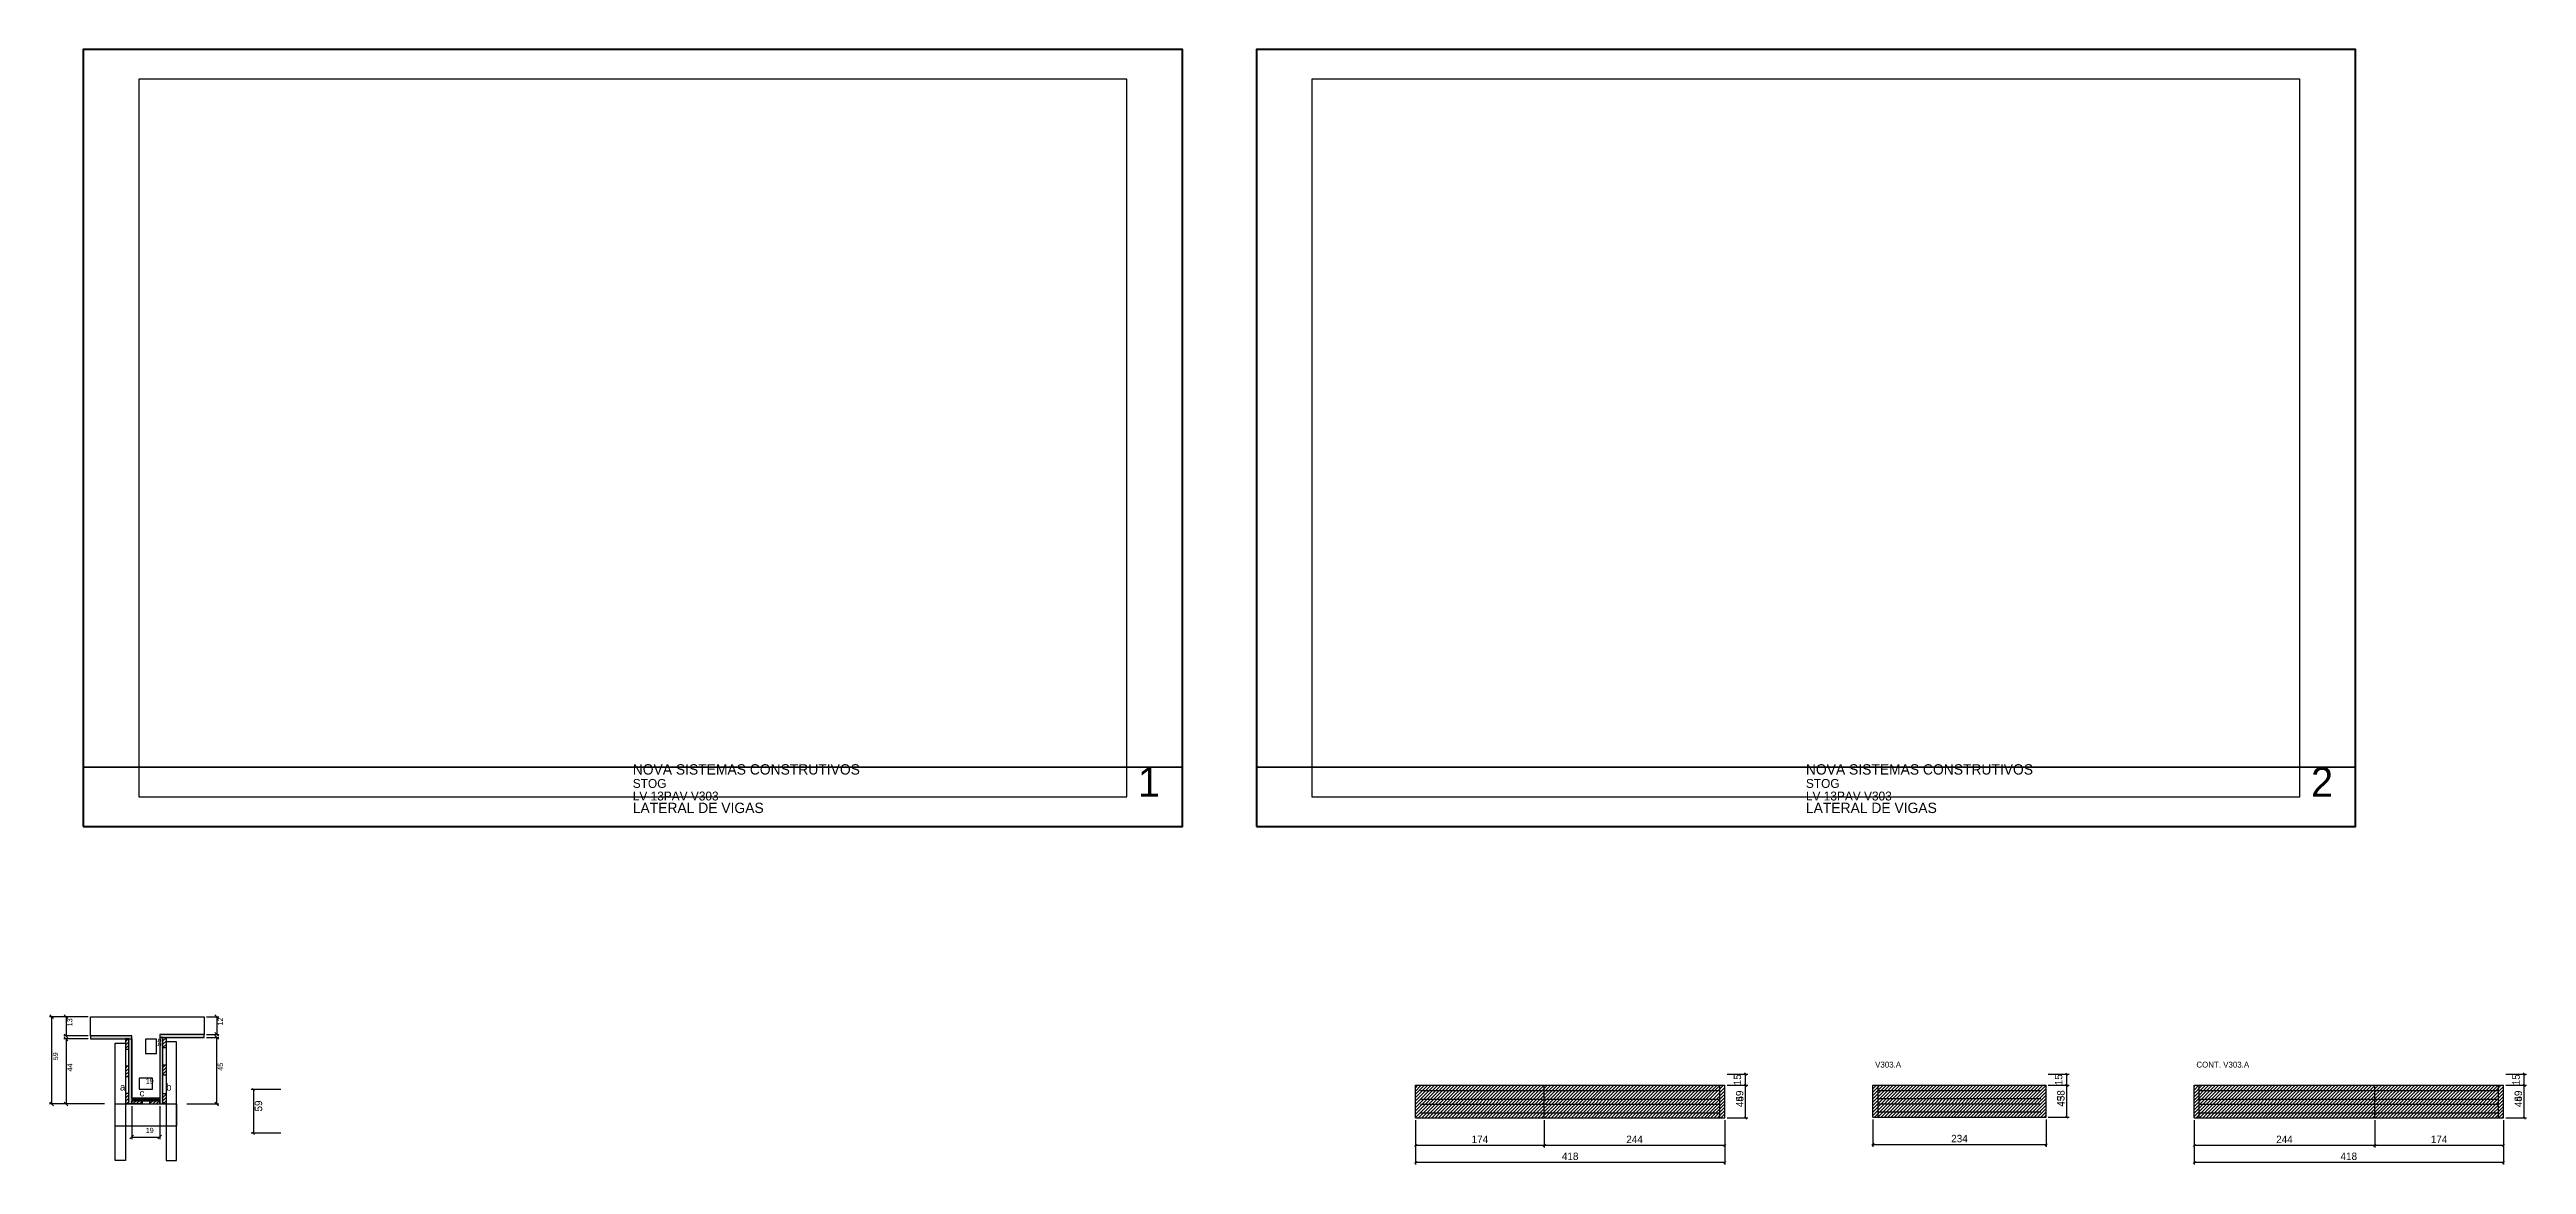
# Model space of a CAD drawing. Extents: x -9000 to 6511, y -257 to 1250.
# Drawn here: x -45 to 3301, y -257 to 1250 of the extents above; entities that cross this region are included whole.
import ezdxf

# ---------------------------------------------------------------- set-up
doc = ezdxf.new("R2010")
doc.units = 0
for name, color, linetype in [('CARIMBO', 255, 'Continuous'), ('CONCRETO', 251, 'Continuous'), ('COTA', 241, 'Continuous'), ('Cota Seção (2x)', 241, 'Continuous'), ('detalhes', 7, 'Continuous'), ('Folhas', 255, 'Continuous'), ('Hachura', 251, 'Continuous'), ('Madeira', 126, 'Continuous'), ('NOMENCLATURA', 7, 'Continuous'), ('Painéis', 200, 'Continuous'), ('Reaproveitamento', 251, 'Continuous'), ('SARR_2.2x7', 40, 'Continuous'), ('SARR_3.5x7', 81, 'Continuous')]:
    doc.layers.add(name, color=color, linetype=linetype)
doc.dimstyles.new('PAINEL', dxfattribs={"dimtxt": 10, "dimasz": 3, "dimexe": 3, "dimexo": 3, "dimgap": 3, "dimtad": 1, "dimblk": 'OBLIQUE', "dimblk1": 'OBLIQUE', "dimcen": 2.5, "dimclrd": 4, "dimclre": 4, "dimclrt": 240, "dimazin": 3, "dimtfac": 1, "dimtmove": 0, "dimatfit": 3})

msp = doc.modelspace()

# ---------------------------------------------------------------- texts
at = {"layer": 'CARIMBO'}
for s, height, p in [('NOVA SISTEMAS CONSTRUTIVOS', 14, (742.5, 270)), ('1', 40, (1425, 240)), ('NOVA SISTEMAS CONSTRUTIVOS', 14, (2327.5, 270)), ('2', 40, (3010, 240)), ('STOG', 12, (742.5, 252)), ('LV 13PAV V303', 12, (742.5, 235)), ('STOG', 12, (2327.5, 252)), ('LV 13PAV V303', 12, (2327.5, 235)), ('LATERAL DE VIGAS', 14, (742.5, 218)), ('LATERAL DE VIGAS', 14, (2327.5, 218))]:
    msp.add_text(s, height=height, dxfattribs=at).set_placement(p)
at = {"layer": 'COTA', "color": 1}
for s, p in [('13', (-14.657, -70.25)), ('12', (188.872, -69.25)), ('59', (-33.977, -116.25)), ('44', (-14.657, -131.25)), ('45', (188.872, -130.25))]:
    msp.add_text(s, height=7, rotation=90, dxfattribs=at).set_placement(p)
at = {"layer": 'COTA', "color": 240}
msp.add_text('59', height=10, rotation=90, dxfattribs=at).set_placement((241.823, -185.374))
at = {"layer": 'COTA', "color": 1}
msp.add_text('19', height=7, dxfattribs=at).set_placement((84.5, -214.477))
at = {"layer": 'Cota Seção (2x)', "color": 1}
msp.add_text('55', height=7, rotation=90, dxfattribs=at).set_placement((105.5, -97.25))
msp.add_text('19', height=7, dxfattribs=at).set_placement((84.5, -147.75))
at = {"layer": 'detalhes', "color": 4}
for s, p in [('a', (49.671, -157.049)), ('c', (76.1, -165.014)), ('b', (112.214, -157.06))]:
    msp.add_text(s, height=9.6, dxfattribs=at).set_placement(p)
at = {"layer": 'NOMENCLATURA'}
for s, p in [('V303.A', (2421, -126)), ('CONT. V303.A', (2855, -126))]:
    msp.add_text(s, height=8, dxfattribs=at).set_placement(p)

# ---------------------------------------------------------------- blocks, each defined once
blk = doc.blocks.new('_OBLIQUE')
at = {"color": 0, "linetype": 'BYBLOCK'}
blk.add_line((-0.5, -0.5), (0.5, 0.5), dxfattribs=at)

# ---------------------------------------------------------------- dimensions: what is measured, and where the dimension line sits
at = {"layer": 'COTA'}
for base, p1, p2 in [((2246, -194), (2218, -194), (2218, -135)), ((2246, -150), (2218, -150), (2218, -135)), ((2680, -193), (2652, -193), (2652, -135)), ((2680, -150), (2652, -150), (2652, -135)), ((3298, -194), (3270, -194), (3270, -135)), ((3298, -150), (3270, -150), (3270, -135)), ((2246, -194), (2218, -194), (2218, -150)), ((2680, -193), (2652, -193), (2652, -150)), ((3298, -194), (3270, -194), (3270, -150))]:
    msp.add_linear_dim(base=base, p1=p1, p2=p2, angle=90, dimstyle='PAINEL', dxfattribs=at).render()
for base, p1, p2 in [((1800, -231), (1800, -194), (1974, -194)), ((1800, -254), (1800, -194), (2218, -194)), ((1974, -231), (1974, -194), (2218, -194)), ((2418, -230), (2418, -193), (2652, -193)), ((2852, -231), (2852, -194), (3096, -194)), ((2852, -254), (2852, -194), (3270, -194)), ((3096, -231), (3096, -194), (3270, -194))]:
    msp.add_linear_dim(base=base, p1=p1, p2=p2, dimstyle='PAINEL', dxfattribs=at).render()

# ---------------------------------------------------------------- hatches: boundary and pattern name
at = {"layer": 'Hachura'}
h = msp.add_hatch(color=7, dxfattribs=at)
h.dxf.hatch_style = 1
h.paths.add_polyline_path([(65.5, -87.25), (65.5, -83.25), (9.9, -83.25), (9.9, -87.25), (65.5, -87.25)])
h = msp.add_hatch(dxfattribs=at)
h.set_pattern_fill('ANSI31')
h.paths.add_polyline_path([(57.1, -101.25), (61.5, -101.25), (61.5, -87.25), (57.1, -87.25), (57.1, -101.25)])
h = msp.add_hatch(color=7, dxfattribs=at)
h.dxf.hatch_style = 1
h.paths.add_polyline_path([(61.5, -87.25), (65.5, -87.25), (65.5, -175.25), (61.5, -175.25), (61.5, -87.25), (61.5, -87.25)])
h = msp.add_hatch(color=7, dxfattribs=at)
h.dxf.hatch_style = 1
h.paths.add_polyline_path([(163.5, -85.25), (163.5, -81.25), (103.5, -81.25), (103.5, -85.25), (163.5, -85.25)])
h = msp.add_hatch(color=7, dxfattribs=at)
h.dxf.hatch_style = 1
h.paths.add_polyline_path([(107.5, -85.25), (103.5, -85.25), (103.5, -175.25), (107.5, -175.25), (107.5, -85.25), (107.5, -85.25)])
h = msp.add_hatch(dxfattribs=at)
h.set_pattern_fill('ANSI31')
h.paths.add_polyline_path([(111.9, -99.25), (107.5, -99.25), (107.5, -85.25), (111.9, -85.25), (111.9, -99.25)])
h = msp.add_hatch(dxfattribs=at)
h.set_pattern_fill('ANSI31')
h.paths.add_polyline_path([(57.1, -138.25), (61.5, -138.25), (61.5, -124.25), (57.1, -124.25), (57.1, -138.25)])
h = msp.add_hatch(dxfattribs=at)
h.set_pattern_fill('ANSI31')
h.paths.add_polyline_path([(111.9, -136.25), (107.5, -136.25), (107.5, -122.25), (111.9, -122.25), (111.9, -136.25)])
h = msp.add_hatch(dxfattribs=at)
h.set_pattern_fill('ANSI31')
h.paths.add_polyline_path([(57.1, -175.25), (61.5, -175.25), (61.5, -161.25), (57.1, -161.25), (57.1, -175.25)])
h = msp.add_hatch(color=7, dxfattribs=at)
h.dxf.hatch_style = 1
h.paths.add_polyline_path([(103.5, -170.85), (103.5, -167.25), (65.5, -167.25), (65.5, -170.85), (103.5, -170.85)])
h = msp.add_hatch(dxfattribs=at)
h.set_pattern_fill('ANSI31')
h.paths.add_polyline_path([(111.9, -175.25), (107.5, -175.25), (107.5, -161.25), (111.9, -161.25), (111.9, -175.25)])
h = msp.add_hatch(dxfattribs=at)
h.set_pattern_fill('ANSI31')
h.paths.add_polyline_path([(65.5, -175.25), (65.5, -170.85), (79.5, -170.85), (79.5, -175.25), (65.5, -175.25)])
h = msp.add_hatch(dxfattribs=at)
h.set_pattern_fill('ANSI31')
h.paths.add_polyline_path([(103.5, -175.25), (103.5, -170.85), (89.5, -170.85), (89.5, -175.25), (103.5, -175.25)])
at = {"layer": 'Reaproveitamento'}
h = msp.add_hatch(dxfattribs=at)
h.set_pattern_fill('ANSI31')
h.paths.add_polyline_path([(1800, -194), (1974, -194), (1974, -150.4), (1800, -150.4)])
h = msp.add_hatch(dxfattribs=at)
h.set_pattern_fill('ANSI31')
h.paths.add_polyline_path([(1974, -194), (2218, -194), (2218, -150.4), (1974, -150.4)])
h = msp.add_hatch(dxfattribs=at)
h.set_pattern_fill('ANSI31')
h.paths.add_polyline_path([(2418, -193), (2652, -193), (2652, -150.4), (2418, -150.4)])
h = msp.add_hatch(dxfattribs=at)
h.set_pattern_fill('ANSI31')
h.paths.add_polyline_path([(2852, -194), (3096, -194), (3096, -150.4), (2852, -150.4)])
h = msp.add_hatch(dxfattribs=at)
h.set_pattern_fill('ANSI31')
h.paths.add_polyline_path([(3096, -194), (3270, -194), (3270, -150.4), (3096, -150.4)])

# ---------------------------------------------------------------- linework, layer by layer
at = {"layer": 'CARIMBO', "lineweight": 35}
for p, q in [((0, 280), (1485, 280)), ((1585, 280), (3070, 280))]:
    msp.add_line(p, q, dxfattribs=at)
at = {"layer": 'CONCRETO', "color": 251}
msp.add_lwpolyline([(9.9, -83.25), (9.9, -57.25), (163.5, -57.25), (163.5, -81.25), (103.5, -81.25), (103.5, -167.25), (65.5, -167.25), (65.5, -83.25)], close=True, dxfattribs=at)
at = {"layer": 'COTA', "color": 4}
for p, q in [((6.9, -57.25), (-45.477, -57.25)), ((-42.477, -175.25), (-42.477, -57.25)), ((6.9, -57.25), (-26.157, -57.25)), ((-23.157, -57.25), (-23.157, -83.25)), ((166.5, -57.25), (183.372, -57.25)), ((180.372, -57.25), (180.372, -81.25)), ((6.9, -83.25), (-26.157, -83.25)), ((6.9, -87.25), (-26.157, -87.25)), ((-23.157, -87.25), (-23.157, -175.25)), ((166.5, -81.25), (183.372, -81.25)), ((166.5, -85.25), (183.372, -85.25)), ((180.372, -175.25), (180.372, -85.25)), ((266.8, -155.874), (226.962, -155.874)), ((229.962, -155.874), (229.962, -214.874)), ((28.9, -175.25), (-45.477, -175.25)), ((28.9, -175.25), (-26.157, -175.25)), ((65.5, -178.25), (65.5, -222.977)), ((103.5, -178.25), (103.5, -222.977)), ((140.1, -175.25), (183.372, -175.25)), ((65.5, -219.977), (103.5, -219.977)), ((266.8, -214.874), (226.962, -214.874))]:
    msp.add_line(p, q, dxfattribs=at)
at = {"layer": 'COTA'}
for p, q in [((231.462, -157.374), (228.462, -154.374)), ((228.462, -213.374), (231.462, -216.374))]:
    msp.add_line(p, q, dxfattribs=at)
for points in [[(-39.977, -59.75), (-44.977, -54.75)], [(-20.657, -59.75), (-25.657, -54.75)], [(182.872, -59.75), (177.872, -54.75)], [(-25.657, -80.75), (-20.657, -85.75)], [(-20.657, -89.75), (-25.657, -84.75)], [(177.872, -78.75), (182.872, -83.75)], [(182.872, -87.75), (177.872, -82.75)], [(-44.977, -172.75), (-39.977, -177.75)], [(-25.657, -172.75), (-20.657, -177.75)], [(177.872, -172.75), (182.872, -177.75)], [(68, -217.477), (63, -222.477)], [(101, -222.477), (106, -217.477)]]:
    msp.add_lwpolyline(points, dxfattribs=at)
at = {"layer": 'Cota Seção (2x)', "color": 180}
for p, q in [((99, -87.583), (84, -87.583)), ((84, -87.583), (84, -106.917)), ((99, -106.917), (99, -87.583)), ((84, -106.917), (99, -106.917)), ((93.5, -140.25), (75.5, -140.25)), ((75.5, -140.25), (75.5, -155.25)), ((75.5, -155.25), (93.5, -155.25)), ((93.5, -155.25), (93.5, -140.25))]:
    msp.add_line(p, q, dxfattribs=at)
at = {"layer": 'Folhas', "lineweight": 50}
for points in [[(0, 200), (1485, 200), (1485, 1250), (0, 1250)], [(1585, 200), (3070, 200), (3070, 1250), (1585, 1250)]]:
    msp.add_lwpolyline(points, close=True, dxfattribs=at)
at = {"layer": 'Folhas', "lineweight": 25}
for points in [[(75, 240), (1410, 240), (1410, 1210), (75, 1210)], [(1660, 240), (2995, 240), (2995, 1210), (1660, 1210)]]:
    msp.add_lwpolyline(points, close=True, dxfattribs=at)
at = {"layer": 'Madeira', "color": 126}
for points in [[(57.1, -101.25), (61.5, -101.25), (61.5, -87.25), (57.1, -87.25)], [(111.9, -99.25), (107.5, -99.25), (107.5, -85.25), (111.9, -85.25)], [(57.1, -138.25), (61.5, -138.25), (61.5, -124.25), (57.1, -124.25)], [(111.9, -136.25), (107.5, -136.25), (107.5, -122.25), (111.9, -122.25)], [(57.1, -175.25), (61.5, -175.25), (61.5, -161.25), (57.1, -161.25)], [(111.9, -175.25), (107.5, -175.25), (107.5, -161.25), (111.9, -161.25)], [(65.5, -175.25), (65.5, -170.85), (79.5, -170.85), (79.5, -175.25)], [(103.5, -175.25), (103.5, -170.85), (89.5, -170.85), (89.5, -175.25)]]:
    msp.add_lwpolyline(points, close=True, dxfattribs=at)
at = {"layer": 'Painéis'}
for p, q in [((1800, -150), (1974, -150)), ((1800, -194), (1800, -150)), ((1974, -194), (1974, -150)), ((1974, -150), (2218, -150)), ((2218, -194), (2218, -150)), ((2418, -150), (2652, -150)), ((2418, -193), (2418, -150)), ((2652, -193), (2652, -150)), ((2852, -150), (3096, -150)), ((2852, -194), (2852, -150)), ((3096, -194), (3096, -150)), ((3096, -150), (3270, -150)), ((3270, -194), (3270, -150)), ((1800, -194), (1974, -194)), ((1974, -194), (2218, -194)), ((2418, -193), (2652, -193)), ((2852, -194), (3096, -194)), ((3096, -194), (3270, -194))]:
    msp.add_line(p, q, dxfattribs=at)
at = {"layer": 'Painéis', "color": 200}
for points in [[(65.5, -87.25), (65.5, -83.25), (9.9, -83.25), (9.9, -87.25)], [(61.5, -87.25), (65.5, -87.25), (65.5, -175.25), (61.5, -175.25)], [(163.5, -85.25), (163.5, -81.25), (103.5, -81.25), (103.5, -85.25)], [(107.5, -85.25), (103.5, -85.25), (103.5, -175.25), (107.5, -175.25)], [(103.5, -170.85), (103.5, -167.25), (65.5, -167.25), (65.5, -170.85)]]:
    msp.add_lwpolyline(points, close=True, dxfattribs=at)
at = {"layer": 'SARR_2.2x7'}
for p, q in [((2211, -194), (2211, -150)), ((2425, -193), (2425, -150)), ((2859, -194), (2859, -150)), ((3263, -194), (3263, -150))]:
    msp.add_line(p, q, dxfattribs=at)
for points in [[(1807, -157), (1974, -157)], [(1807, -157), (1974, -157)], [(1974, -157), (2211, -157)], [(1974, -157), (2211, -157)], [(2425, -157), (2645, -157)], [(2425, -157), (2645, -157)], [(2859, -157), (3096, -157)], [(2859, -157), (3096, -157)], [(3096, -157), (3263, -157)], [(3096, -157), (3263, -157)], [(1807, -168.5), (1974, -168.5)], [(1807, -168.5), (1974, -168.5)], [(1807, -175.5), (1974, -175.5)], [(1807, -175.5), (1974, -175.5)], [(1807, -187), (1974, -187)], [(1807, -187), (1974, -187)], [(1974, -168.5), (2211, -168.5)], [(1974, -168.5), (2211, -168.5)], [(1974, -175.5), (2211, -175.5)], [(1974, -175.5), (2211, -175.5)], [(1974, -187), (2211, -187)], [(1974, -187), (2211, -187)], [(2425, -168), (2645, -168)], [(2425, -168), (2645, -168)], [(2425, -175), (2645, -175)], [(2425, -175), (2645, -175)], [(2425, -186), (2645, -186)], [(2425, -186), (2645, -186)], [(2859, -168.5), (3096, -168.5)], [(2859, -168.5), (3096, -168.5)], [(2859, -175.5), (3096, -175.5)], [(2859, -175.5), (3096, -175.5)], [(2859, -187), (3096, -187)], [(2859, -187), (3096, -187)], [(3096, -168.5), (3263, -168.5)], [(3096, -168.5), (3263, -168.5)], [(3096, -175.5), (3263, -175.5)], [(3096, -175.5), (3263, -175.5)], [(3096, -187), (3263, -187)], [(3096, -187), (3263, -187)]]:
    msp.add_lwpolyline(points, dxfattribs=at)
at = {"layer": 'SARR_3.5x7', "color": 81}
for points in [[(43.1, -93.25), (57.1, -93.25), (57.1, -251.728), (43.1, -251.728)], [(125.9, -91.25), (111.9, -91.25), (111.9, -251.728), (125.9, -251.728)], [(43.1, -175.25), (125.9, -175.25), (125.9, -205.308), (43.1, -205.308)]]:
    msp.add_lwpolyline(points, close=True, dxfattribs=at)

msp.set_redraw_order([(e.dxf.handle, doc.entitydb.next_handle()) for e in msp.query("TEXT MTEXT ATTDEF DIMENSION ARC_DIMENSION")])  # texts and dimensions are drawn at this point

doc.saveas('drawing.dxf')
